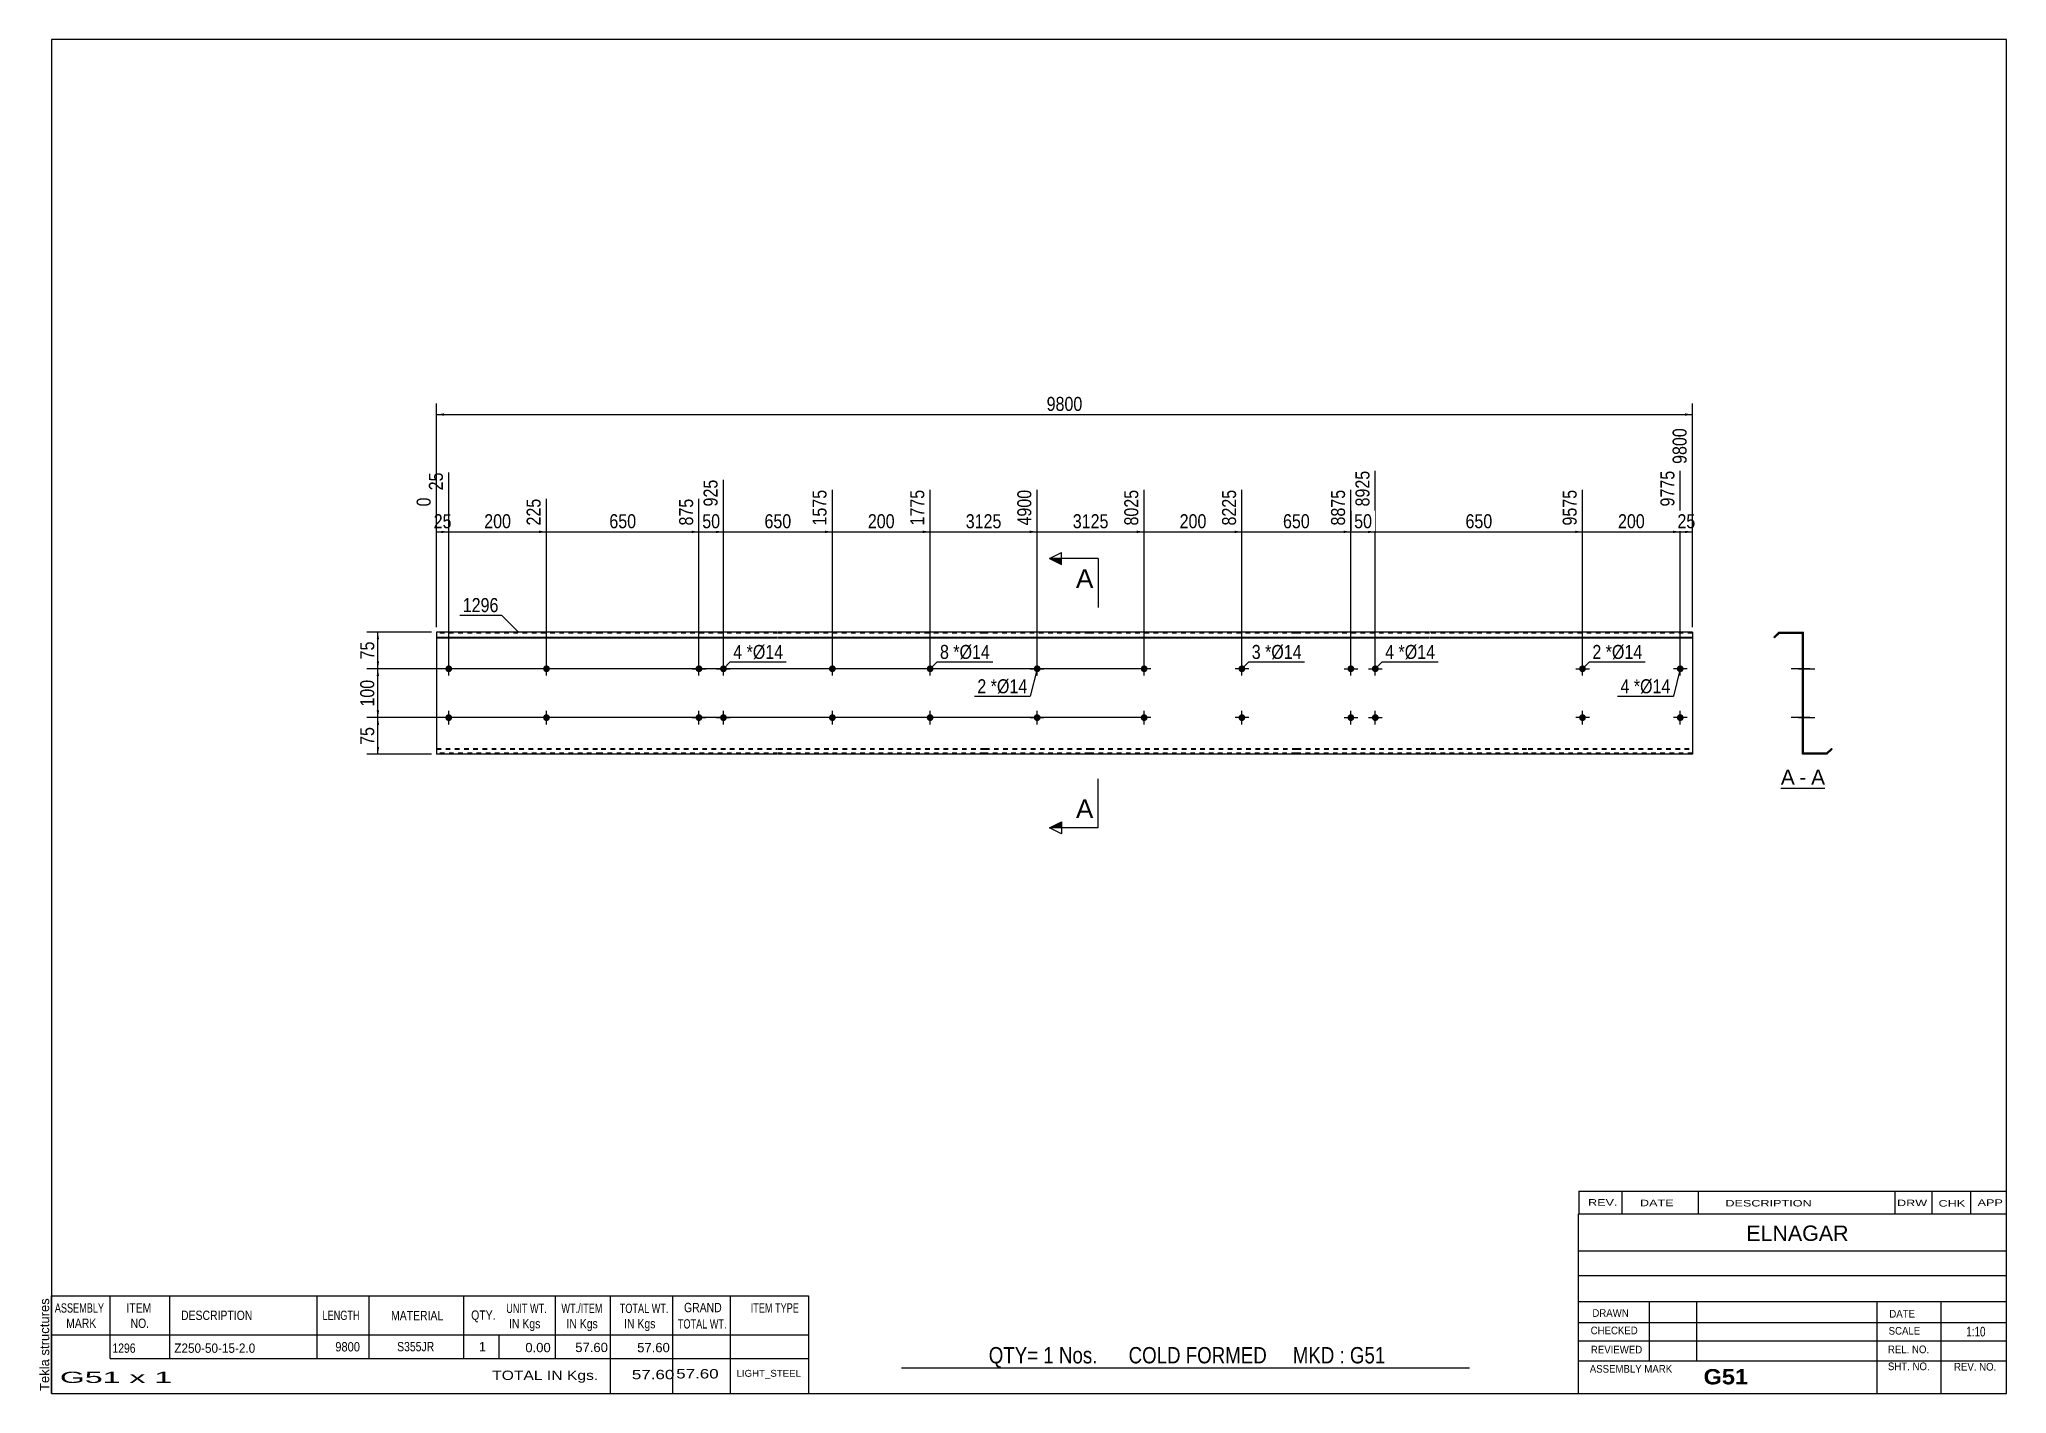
# Model space of a CAD drawing. Header units: millimetres. Extents: x -81 to 321, y -143 to 134.
import ezdxf

# ---------------------------------------------------------------- set-up
doc = ezdxf.new("R2010")
doc.units = ezdxf.units.MM
doc.linetypes.add('DXK_LINE_DOT1', pattern=[1.8814, 0.9407, -0.9407])
doc.styles.add('Arial', font='ARIAL.TTF', dxfattribs={"height": 0.2})
doc.styles.add('Arial Bold', font='ARIALBD.TTF', dxfattribs={"height": 0.2})
doc.styles.add('Arial Narrow', font='ARIALN.TTF', dxfattribs={"height": 0.2})

# ---------------------------------------------------------------- blocks, each defined once
blk = doc.blocks.new('Unknown-629088667-1846')
at = {"color": 5, "linetype": 'Continuous'}
for p, q in [((321.25, 133.75), (-78.75, 133.75)), ((-78.75, 133.75), (-78.75, -143.25)), ((321.25, -143.25), (321.25, 133.75)), ((-78.75, -143.25), (321.25, -143.25))]:
    blk.add_line(p, q, dxfattribs=at)
at = {"color": 174, "linetype": 'Continuous', "style": 'Arial'}
blk.add_text('Tekla structures', height=1.9102, rotation=90, dxfattribs=at).set_placement((-79.25, -142.75))
blk = doc.blocks.new('Unknown-629088667-12 - 1239')
at = {"color": 7, "linetype": 'Continuous'}
blk.add_line((275.05, -19.45), (284.08, -19.45), dxfattribs=at)
at = {"color": 0, "linetype": 'Continuous'}
blk.add_wipeout([(277.89, -18.7), (277.89, -15.5), (275.05, -15.5), (275.05, -18.7)], dxfattribs=at)
blk.add_wipeout([(280.28, -18.7), (280.28, -15.5), (278.85, -15.5), (278.85, -18.7)], dxfattribs=at)
at = {"color": 96, "linetype": 'Continuous', "style": 'Arial'}
blk.add_text('A', height=3.06, dxfattribs=at).set_placement((275.05, -18.7))
at = {"color": 0, "linetype": 'Continuous'}
blk.add_wipeout([(284.08, -18.7), (284.08, -15.5), (281.24, -15.5), (281.24, -18.7)], dxfattribs=at)
at = {"color": 96, "linetype": 'Continuous', "style": 'Arial'}
for s, p in [('A', (281.24, -18.7)), ('-', (278.85, -18.7))]:
    blk.add_text(s, height=3.06, dxfattribs=at).set_placement(p)
blk = doc.blocks.new('Bolt-629088667-1223 - 1203')
at = {"linetype": 'Continuous'}
for points in [[(1.8, 5, -1), (3.2, 5, -1)], [(100.29, 5, -1), (101.69, 5, -1)]]:
    blk.add_hatch(color=3, dxfattribs=at).paths.add_polyline_path(points)
at = {"color": 3, "linetype": 'Continuous'}
for p, q in [((3.9, 5), (1.1, 5)), ((2.5, 3.6), (2.5, 6.4)), ((102.39, 5), (99.59, 5)), ((100.99, 3.6), (100.99, 6.4))]:
    blk.add_line(p, q, dxfattribs=at)
blk = doc.blocks.new('Part-629088667-1218 - 1203')
at = {"color": 2, "linetype": 'Continuous'}
for p, q in [((0, 12.5), (0, -12.5)), ((33.6, 12.5), (0, 12.5)), ((69.79, 12.5), (33.7, 12.5)), ((112.09, 12.5), (69.89, 12.5)), ((133.59, 12.5), (112.19, 12.5)), ((175.88, 12.5), (133.69, 12.5)), ((203.18, 12.5), (175.98, 12.5)), ((223.28, 12.5), (203.28, 12.5)), ((256.97, 12.5), (223.38, 12.5)), ((256.97, 12.5), (256.97, -12.5)), ((0, 11.44), (33.6, 11.44)), ((0, 11.3), (33.6, 11.3)), ((33.7, 11.44), (69.79, 11.44)), ((33.7, 11.3), (69.79, 11.3)), ((69.89, 11.44), (112.09, 11.44)), ((69.89, 11.3), (112.09, 11.3)), ((112.19, 11.44), (133.59, 11.44)), ((112.19, 11.3), (133.59, 11.3)), ((133.69, 11.44), (175.88, 11.44)), ((133.69, 11.3), (175.88, 11.3)), ((175.98, 11.44), (203.18, 11.44)), ((175.98, 11.3), (203.18, 11.3)), ((203.28, 11.44), (223.28, 11.44)), ((203.28, 11.3), (223.28, 11.3)), ((223.38, 11.44), (256.97, 11.44)), ((223.38, 11.3), (256.97, 11.3)), ((33.6, -12.5), (0, -12.5)), ((69.79, -12.5), (33.7, -12.5)), ((112.09, -12.5), (69.89, -12.5)), ((133.59, -12.5), (112.19, -12.5)), ((175.88, -12.5), (133.69, -12.5)), ((203.18, -12.5), (175.98, -12.5)), ((223.28, -12.5), (203.28, -12.5)), ((256.97, -12.5), (223.38, -12.5))]:
    blk.add_line(p, q, dxfattribs=at)
at = {"color": 7, "linetype": 'DXK_LINE_DOT1'}
for p, q in [((33.6, 12.3), (0, 12.3)), ((69.79, 12.3), (33.7, 12.3)), ((112.09, 12.3), (69.89, 12.3)), ((133.59, 12.3), (112.19, 12.3)), ((175.88, 12.3), (133.69, 12.3)), ((203.18, 12.3), (175.98, 12.3)), ((223.28, 12.3), (203.28, 12.3)), ((256.97, 12.3), (223.38, 12.3)), ((0, -11.3), (33.6, -11.3)), ((0, -11.44), (33.6, -11.44)), ((33.7, -11.3), (69.79, -11.3)), ((33.7, -11.44), (69.79, -11.44)), ((69.89, -11.3), (112.09, -11.3)), ((69.89, -11.44), (112.09, -11.44)), ((112.19, -11.3), (133.59, -11.3)), ((112.19, -11.44), (133.59, -11.44)), ((133.69, -11.3), (175.88, -11.3)), ((133.69, -11.44), (175.88, -11.44)), ((175.98, -11.3), (203.18, -11.3)), ((175.98, -11.44), (203.18, -11.44)), ((203.28, -11.3), (223.28, -11.3)), ((203.28, -11.44), (223.28, -11.44)), ((223.38, -11.3), (256.97, -11.3)), ((223.38, -11.44), (256.97, -11.44)), ((33.6, -12.3), (0, -12.3)), ((69.79, -12.3), (33.7, -12.3)), ((112.09, -12.3), (69.89, -12.3)), ((133.59, -12.3), (112.19, -12.3)), ((175.88, -12.3), (133.69, -12.3)), ((203.18, -12.3), (175.98, -12.3)), ((223.28, -12.3), (203.28, -12.3)), ((256.97, -12.3), (223.38, -12.3))]:
    blk.add_line(p, q, dxfattribs=at)
blk = doc.blocks.new('Bolt-629088667-1219 - 1203')
at = {"linetype": 'Continuous'}
for points in [[(53, 5, -1), (54.4, 5, -1)], [(58, 5, -1), (59.4, 5, -1)], [(53, -5, -1), (54.4, -5, -1)], [(58, -5, -1), (59.4, -5, -1)]]:
    blk.add_hatch(color=3, dxfattribs=at).paths.add_polyline_path(points)
at = {"color": 3, "linetype": 'Continuous'}
for p, q in [((52.3, 5), (55.1, 5)), ((53.7, 3.6), (53.7, 6.4)), ((57.3, 5), (60.1, 5)), ((58.7, 3.6), (58.7, 6.4)), ((53.7, -6.4), (53.7, -3.6)), ((58.7, -6.4), (58.7, -3.6)), ((52.3, -5), (55.1, -5)), ((57.3, -5), (60.1, -5))]:
    blk.add_line(p, q, dxfattribs=at)
blk = doc.blocks.new('Bolt-629088667-1220 - 1203')
at = {"linetype": 'Continuous'}
for points in [[(21.8, 5, -1), (23.2, 5, -1)], [(80.29, 5, -1), (81.69, 5, -1)]]:
    blk.add_hatch(color=3, dxfattribs=at).paths.add_polyline_path(points)
at = {"color": 3, "linetype": 'Continuous'}
for p, q in [((23.9, 5), (21.1, 5)), ((22.5, 3.6), (22.5, 6.4)), ((82.39, 5), (79.59, 5)), ((80.99, 3.6), (80.99, 6.4))]:
    blk.add_line(p, q, dxfattribs=at)
blk = doc.blocks.new('Bolt-629088667-1221 - 1203')
at = {"linetype": 'Continuous'}
for points in [[(21.8, -5, -1), (23.2, -5, -1)], [(80.29, -5, -1), (81.69, -5, -1)]]:
    blk.add_hatch(color=3, dxfattribs=at).paths.add_polyline_path(points)
at = {"color": 3, "linetype": 'Continuous'}
for p, q in [((22.5, -6.4), (22.5, -3.6)), ((80.99, -6.4), (80.99, -3.6)), ((23.9, -5), (21.1, -5)), ((82.39, -5), (79.59, -5))]:
    blk.add_line(p, q, dxfattribs=at)
blk = doc.blocks.new('Bolt-629088667-1222 - 1203')
at = {"linetype": 'Continuous'}
for points in [[(1.8, -5, -1), (3.2, -5, -1)], [(100.29, -5, -1), (101.69, -5, -1)]]:
    blk.add_hatch(color=3, dxfattribs=at).paths.add_polyline_path(points)
at = {"color": 3, "linetype": 'Continuous'}
for p, q in [((2.5, -6.4), (2.5, -3.6)), ((100.99, -6.4), (100.99, -3.6)), ((3.9, -5), (1.1, -5)), ((102.39, -5), (99.59, -5))]:
    blk.add_line(p, q, dxfattribs=at)
blk = doc.blocks.new('Bolt-629088667-1224 - 1203')
at = {"linetype": 'Continuous'}
for points in [[(186.38, 5, -1), (187.78, 5, -1)], [(191.38, 5, -1), (192.78, 5, -1)], [(186.38, -5, -1), (187.78, -5, -1)], [(191.38, -5, -1), (192.78, -5, -1)]]:
    blk.add_hatch(color=3, dxfattribs=at).paths.add_polyline_path(points)
at = {"color": 3, "linetype": 'Continuous'}
for p, q in [((185.68, 5), (188.48, 5)), ((187.08, 3.6), (187.08, 6.4)), ((190.68, 5), (193.48, 5)), ((192.08, 3.6), (192.08, 6.4)), ((187.08, -6.4), (187.08, -3.6)), ((192.08, -6.4), (192.08, -3.6)), ((185.68, -5), (188.48, -5)), ((190.68, -5), (193.48, -5))]:
    blk.add_line(p, q, dxfattribs=at)
blk = doc.blocks.new('Bolt-629088667-1225 - 1203')
at = {"linetype": 'Continuous'}
blk.add_hatch(color=3, dxfattribs=at).paths.add_polyline_path([(233.77, 5, -1), (235.17, 5, -1)])
at = {"color": 3, "linetype": 'Continuous'}
for p, q in [((233.07, 5), (235.87, 5)), ((234.47, 3.6), (234.47, 6.4))]:
    blk.add_line(p, q, dxfattribs=at)
blk = doc.blocks.new('Bolt-629088667-1226 - 1203')
at = {"linetype": 'Continuous'}
blk.add_hatch(color=3, dxfattribs=at).paths.add_polyline_path([(233.77, -5, -1), (235.17, -5, -1)])
at = {"color": 3, "linetype": 'Continuous'}
for p, q in [((234.47, -6.4), (234.47, -3.6)), ((235.87, -5), (233.07, -5))]:
    blk.add_line(p, q, dxfattribs=at)
blk = doc.blocks.new('Bolt-629088667-1227 - 1203')
at = {"linetype": 'Continuous'}
blk.add_hatch(color=3, dxfattribs=at).paths.add_polyline_path([(164.08, 5, -1), (165.48, 5, -1)])
at = {"color": 3, "linetype": 'Continuous'}
for p, q in [((166.18, 5), (163.38, 5)), ((164.78, 3.6), (164.78, 6.4))]:
    blk.add_line(p, q, dxfattribs=at)
blk = doc.blocks.new('Bolt-629088667-1228 - 1203')
at = {"linetype": 'Continuous'}
for points in [[(144.08, -5, -1), (145.48, -5, -1)], [(253.77, -5, -1), (255.17, -5, -1)]]:
    blk.add_hatch(color=3, dxfattribs=at).paths.add_polyline_path(points)
at = {"color": 3, "linetype": 'Continuous'}
for p, q in [((144.78, -6.4), (144.78, -3.6)), ((254.47, -6.4), (254.47, -3.6)), ((146.18, -5), (143.38, -5)), ((255.87, -5), (253.07, -5))]:
    blk.add_line(p, q, dxfattribs=at)
blk = doc.blocks.new('Bolt-629088667-1229 - 1203')
at = {"linetype": 'Continuous'}
for points in [[(144.08, 5, -1), (145.48, 5, -1)], [(253.77, 5, -1), (255.17, 5, -1)]]:
    blk.add_hatch(color=3, dxfattribs=at).paths.add_polyline_path(points)
at = {"color": 3, "linetype": 'Continuous'}
for p, q in [((146.18, 5), (143.38, 5)), ((144.78, 3.6), (144.78, 6.4)), ((255.87, 5), (253.07, 5)), ((254.47, 3.6), (254.47, 6.4))]:
    blk.add_line(p, q, dxfattribs=at)
blk = doc.blocks.new('Bolt-629088667-1230 - 1203')
at = {"linetype": 'Continuous'}
for points in [[(122.19, 5, -1), (123.59, 5, -1)], [(122.19, -5, -1), (123.59, -5, -1)]]:
    blk.add_hatch(color=3, dxfattribs=at).paths.add_polyline_path(points)
at = {"color": 3, "linetype": 'Continuous'}
for p, q in [((121.49, 5), (124.29, 5)), ((122.89, 3.6), (122.89, 6.4)), ((122.89, -6.4), (122.89, -3.6)), ((121.49, -5), (124.29, -5))]:
    blk.add_line(p, q, dxfattribs=at)
blk = doc.blocks.new('Bolt-629088667-1231 - 1203')
at = {"linetype": 'Continuous'}
blk.add_hatch(color=3, dxfattribs=at).paths.add_polyline_path([(164.08, 5, -1), (165.48, 5, -1)])
at = {"color": 3, "linetype": 'Continuous'}
for p, q in [((166.18, 5), (163.38, 5)), ((164.78, 3.6), (164.78, 6.4))]:
    blk.add_line(p, q, dxfattribs=at)
blk = doc.blocks.new('Bolt-629088667-1232 - 1203')
at = {"linetype": 'Continuous'}
blk.add_hatch(color=3, dxfattribs=at).paths.add_polyline_path([(164.08, -5, -1), (165.48, -5, -1)])
at = {"color": 3, "linetype": 'Continuous'}
for p, q in [((164.78, -6.4), (164.78, -3.6)), ((166.18, -5), (163.38, -5))]:
    blk.add_line(p, q, dxfattribs=at)
blk = doc.blocks.new('Part-629088667-1241 - 1239')
at = {"color": 2, "linetype": 'Continuous'}
for p, q in [((274.67, 12.5), (273.6, 11.44)), ((273.75, 11.3), (274.75, 12.3)), ((274.67, 12.5), (279.67, 12.5)), ((274.75, 12.3), (279.47, 12.3)), ((279.47, -12.5), (279.47, 12.3)), ((279.67, -12.3), (279.67, 12.5)), ((273.6, 11.44), (273.75, 11.3)), ((284.38, -12.3), (285.38, -11.3)), ((284.47, -12.5), (285.53, -11.44)), ((285.53, -11.44), (285.38, -11.3)), ((284.47, -12.5), (279.47, -12.5)), ((284.38, -12.3), (279.67, -12.3))]:
    blk.add_line(p, q, dxfattribs=at)
blk = doc.blocks.new('Bolt-629088667-1242 - 1239')
at = {"linetype": 'Continuous'}
for points in [[(279.47, 5.7), (279.47, 4.3), (279.67, 4.3), (279.67, 5.7)], [(279.47, 5.7), (279.47, 4.3), (279.67, 4.3), (279.67, 5.7)], [(279.47, -4.3), (279.47, -5.7), (279.67, -5.7), (279.67, -4.3)], [(279.47, -4.3), (279.47, -5.7), (279.67, -5.7), (279.67, -4.3)]]:
    blk.add_hatch(color=3, dxfattribs=at).paths.add_polyline_path(points)
at = {"color": 3, "linetype": 'Continuous'}
for p, q in [((280.99, 5), (277.19, 5)), ((280.99, 5), (277.19, 5)), ((279.67, 5.7), (279.47, 5.7)), ((279.67, 5.7), (279.47, 5.7)), ((279.67, 4.3), (279.47, 4.3)), ((279.67, 4.3), (279.47, 4.3)), ((280.99, -5), (277.19, -5)), ((280.99, -5), (277.19, -5)), ((279.67, -4.3), (279.47, -4.3)), ((279.67, -4.3), (279.47, -4.3)), ((279.67, -5.7), (279.47, -5.7)), ((279.67, -5.7), (279.47, -5.7))]:
    blk.add_line(p, q, dxfattribs=at)
blk = doc.blocks.new('Bolt-629088667-1243 - 1239')
at = {"linetype": 'Continuous'}
blk.add_hatch(color=3, dxfattribs=at).paths.add_polyline_path([(279.47, 5.7), (279.47, 4.3), (279.67, 4.3), (279.67, 5.7)])
blk.add_hatch(color=3, dxfattribs=at).paths.add_polyline_path([(279.47, 5.7), (279.47, 4.3), (279.67, 4.3), (279.67, 5.7)])
at = {"color": 3, "linetype": 'Continuous'}
for p, q in [((278.64, 5), (281.94, 5)), ((278.64, 5), (281.94, 5)), ((279.47, 5.7), (279.67, 5.7)), ((279.47, 5.7), (279.67, 5.7)), ((279.47, 4.3), (279.67, 4.3)), ((279.47, 4.3), (279.67, 4.3))]:
    blk.add_line(p, q, dxfattribs=at)
blk = doc.blocks.new('Bolt-629088667-1244 - 1239')
at = {"linetype": 'Continuous'}
blk.add_hatch(color=3, dxfattribs=at).paths.add_polyline_path([(279.47, -4.3), (279.47, -5.7), (279.67, -5.7), (279.67, -4.3)])
blk.add_hatch(color=3, dxfattribs=at).paths.add_polyline_path([(279.47, -4.3), (279.47, -5.7), (279.67, -5.7), (279.67, -4.3)])
at = {"color": 3, "linetype": 'Continuous'}
for p, q in [((278.64, -5), (281.94, -5)), ((278.64, -5), (281.94, -5)), ((279.47, -4.3), (279.67, -4.3)), ((279.47, -4.3), (279.67, -4.3)), ((279.47, -5.7), (279.67, -5.7)), ((279.47, -5.7), (279.67, -5.7))]:
    blk.add_line(p, q, dxfattribs=at)
blk = doc.blocks.new('Bolt-629088667-1245 - 1239')
at = {"linetype": 'Continuous'}
blk.add_hatch(color=3, dxfattribs=at).paths.add_polyline_path([(279.47, -4.3), (279.47, -5.7), (279.67, -5.7), (279.67, -4.3)])
blk.add_hatch(color=3, dxfattribs=at).paths.add_polyline_path([(279.47, -4.3), (279.47, -5.7), (279.67, -5.7), (279.67, -4.3)])
at = {"color": 3, "linetype": 'Continuous'}
for p, q in [((278.64, -5), (281.94, -5)), ((278.64, -5), (281.94, -5)), ((279.47, -4.3), (279.67, -4.3)), ((279.47, -4.3), (279.67, -4.3)), ((279.47, -5.7), (279.67, -5.7)), ((279.47, -5.7), (279.67, -5.7))]:
    blk.add_line(p, q, dxfattribs=at)
blk = doc.blocks.new('Bolt-629088667-1246 - 1239')
at = {"linetype": 'Continuous'}
blk.add_hatch(color=3, dxfattribs=at).paths.add_polyline_path([(279.47, 5.7), (279.47, 4.3), (279.67, 4.3), (279.67, 5.7)])
blk.add_hatch(color=3, dxfattribs=at).paths.add_polyline_path([(279.47, 5.7), (279.47, 4.3), (279.67, 4.3), (279.67, 5.7)])
at = {"color": 3, "linetype": 'Continuous'}
for p, q in [((278.64, 5), (281.94, 5)), ((278.64, 5), (281.94, 5)), ((279.47, 5.7), (279.67, 5.7)), ((279.47, 5.7), (279.67, 5.7)), ((279.47, 4.3), (279.67, 4.3)), ((279.47, 4.3), (279.67, 4.3))]:
    blk.add_line(p, q, dxfattribs=at)
blk = doc.blocks.new('Bolt-629088667-1247 - 1239')
at = {"linetype": 'Continuous'}
for points in [[(279.47, 5.7), (279.47, 4.3), (279.67, 4.3), (279.67, 5.7)], [(279.47, 5.7), (279.47, 4.3), (279.67, 4.3), (279.67, 5.7)], [(279.47, -4.3), (279.47, -5.7), (279.67, -5.7), (279.67, -4.3)], [(279.47, -4.3), (279.47, -5.7), (279.67, -5.7), (279.67, -4.3)]]:
    blk.add_hatch(color=3, dxfattribs=at).paths.add_polyline_path(points)
at = {"color": 3, "linetype": 'Continuous'}
for p, q in [((280.97, 5), (277.17, 5)), ((280.97, 5), (277.17, 5)), ((279.67, 5.7), (279.47, 5.7)), ((279.67, 5.7), (279.47, 5.7)), ((279.67, 4.3), (279.47, 4.3)), ((279.67, 4.3), (279.47, 4.3)), ((280.97, -5), (277.17, -5)), ((280.97, -5), (277.17, -5)), ((279.67, -4.3), (279.47, -4.3)), ((279.67, -4.3), (279.47, -4.3)), ((279.67, -5.7), (279.47, -5.7)), ((279.67, -5.7), (279.47, -5.7))]:
    blk.add_line(p, q, dxfattribs=at)
blk = doc.blocks.new('Bolt-629088667-1248 - 1239')
at = {"linetype": 'Continuous'}
blk.add_hatch(color=3, dxfattribs=at).paths.add_polyline_path([(279.47, 5.7), (279.47, 4.3), (279.67, 4.3), (279.67, 5.7)])
at = {"color": 3, "linetype": 'Continuous'}
for p, q in [((280.62, 5), (277.32, 5)), ((279.67, 5.7), (279.47, 5.7)), ((279.67, 4.3), (279.47, 4.3))]:
    blk.add_line(p, q, dxfattribs=at)
blk = doc.blocks.new('Bolt-629088667-1249 - 1239')
at = {"linetype": 'Continuous'}
blk.add_hatch(color=3, dxfattribs=at).paths.add_polyline_path([(279.47, -4.3), (279.47, -5.7), (279.67, -5.7), (279.67, -4.3)])
at = {"color": 3, "linetype": 'Continuous'}
for p, q in [((278.67, -5), (281.97, -5)), ((279.47, -4.3), (279.67, -4.3)), ((279.47, -5.7), (279.67, -5.7))]:
    blk.add_line(p, q, dxfattribs=at)
blk = doc.blocks.new('Bolt-629088667-1250 - 1239')
at = {"linetype": 'Continuous'}
blk.add_hatch(color=3, dxfattribs=at).paths.add_polyline_path([(279.47, 5.7), (279.47, 4.3), (279.67, 4.3), (279.67, 5.7)])
at = {"color": 3, "linetype": 'Continuous'}
for p, q in [((278.67, 5), (281.97, 5)), ((279.47, 5.7), (279.67, 5.7)), ((279.47, 4.3), (279.67, 4.3))]:
    blk.add_line(p, q, dxfattribs=at)
blk = doc.blocks.new('Bolt-629088667-1251 - 1239')
at = {"linetype": 'Continuous'}
blk.add_hatch(color=3, dxfattribs=at).paths.add_polyline_path([(279.47, -4.3), (279.47, -5.7), (279.67, -5.7), (279.67, -4.3)])
blk.add_hatch(color=3, dxfattribs=at).paths.add_polyline_path([(279.47, -4.3), (279.47, -5.7), (279.67, -5.7), (279.67, -4.3)])
at = {"color": 3, "linetype": 'Continuous'}
for p, q in [((278.67, -5), (281.97, -5)), ((278.67, -5), (281.97, -5)), ((279.47, -4.3), (279.67, -4.3)), ((279.47, -4.3), (279.67, -4.3)), ((279.47, -5.7), (279.67, -5.7)), ((279.47, -5.7), (279.67, -5.7))]:
    blk.add_line(p, q, dxfattribs=at)
blk = doc.blocks.new('Bolt-629088667-1252 - 1239')
at = {"linetype": 'Continuous'}
blk.add_hatch(color=3, dxfattribs=at).paths.add_polyline_path([(279.47, 5.7), (279.47, 4.3), (279.67, 4.3), (279.67, 5.7)])
blk.add_hatch(color=3, dxfattribs=at).paths.add_polyline_path([(279.47, 5.7), (279.47, 4.3), (279.67, 4.3), (279.67, 5.7)])
at = {"color": 3, "linetype": 'Continuous'}
for p, q in [((278.67, 5), (281.97, 5)), ((278.67, 5), (281.97, 5)), ((279.47, 5.7), (279.67, 5.7)), ((279.47, 5.7), (279.67, 5.7)), ((279.47, 4.3), (279.67, 4.3)), ((279.47, 4.3), (279.67, 4.3))]:
    blk.add_line(p, q, dxfattribs=at)
blk = doc.blocks.new('Bolt-629088667-1253 - 1239')
at = {"linetype": 'Continuous'}
for points in [[(279.47, 5.7), (279.47, 4.3), (279.67, 4.3), (279.67, 5.7)], [(279.47, -4.3), (279.47, -5.7), (279.67, -5.7), (279.67, -4.3)]]:
    blk.add_hatch(color=3, dxfattribs=at).paths.add_polyline_path(points)
at = {"color": 3, "linetype": 'Continuous'}
for p, q in [((279.67, 5), (277.47, 5)), ((279.67, 5.7), (279.47, 5.7)), ((279.67, 4.3), (279.47, 4.3)), ((279.67, -5), (277.47, -5)), ((279.67, -4.3), (279.47, -4.3)), ((279.67, -5.7), (279.47, -5.7))]:
    blk.add_line(p, q, dxfattribs=at)
blk = doc.blocks.new('Bolt-629088667-1254 - 1239')
at = {"linetype": 'Continuous'}
blk.add_hatch(color=3, dxfattribs=at).paths.add_polyline_path([(279.47, 5.7), (279.47, 4.3), (279.67, 4.3), (279.67, 5.7)])
at = {"color": 3, "linetype": 'Continuous'}
for p, q in [((278.67, 5), (281.97, 5)), ((279.47, 5.7), (279.67, 5.7)), ((279.47, 4.3), (279.67, 4.3))]:
    blk.add_line(p, q, dxfattribs=at)
blk = doc.blocks.new('Bolt-629088667-1255 - 1239')
at = {"linetype": 'Continuous'}
blk.add_hatch(color=3, dxfattribs=at).paths.add_polyline_path([(279.47, -4.3), (279.47, -5.7), (279.67, -5.7), (279.67, -4.3)])
at = {"color": 3, "linetype": 'Continuous'}
for p, q in [((278.67, -5), (281.97, -5)), ((279.47, -4.3), (279.67, -4.3)), ((279.47, -5.7), (279.67, -5.7))]:
    blk.add_line(p, q, dxfattribs=at)
blk = doc.blocks.new('StraightDimension-629088667-1279 - 1203')
at = {"linetype": 'Continuous'}
blk.add_hatch(color=7, dxfattribs=at).paths.add_polyline_path([(143.28, 33.25), (144.78, 33), (143.28, 32.75)])
at = {"color": 7, "linetype": 'Continuous'}
for p, q in [((122.89, 6), (122.89, 41.61)), ((144.78, 6), (144.78, 41.61)), ((122.89, 33), (144.78, 33))]:
    blk.add_line(p, q, dxfattribs=at)
at = {"color": 0}
blk.add_wipeout([(138.09, 33.15), (138.09, 37.35), (129.58, 37.35), (129.58, 33.15)], dxfattribs=at)
at = {"color": 3, "style": 'Arial Narrow'}
blk.add_text('3125', height=2.863, dxfattribs=at).set_placement((130.18, 33.75))
at = {"color": 0, "linetype": 'Continuous'}
blk.add_wipeout([(144.18, 42.21), (139.98, 42.21), (139.98, 33.7), (144.18, 33.7)], dxfattribs=at)
at = {"color": 3, "linetype": 'Continuous', "style": 'Arial Narrow'}
blk.add_text('8025', height=2.863, rotation=90.0002, dxfattribs=at).set_placement((143.58, 34.3))
blk = doc.blocks.new('StraightDimension-629088667-1348 - 1203')
at = {"linetype": 'Continuous'}
for points in [[(-12.25, -6.5), (-12, -5), (-11.75, -6.5)], [(-11.75, -11), (-12, -12.5), (-12.25, -11)]]:
    blk.add_hatch(color=7, dxfattribs=at).paths.add_polyline_path(points)
at = {"color": 7, "linetype": 'Continuous'}
for p, q in [((143.78, -5), (-14.25, -5)), ((-12, -12.5), (-12, -5)), ((-1, -12.5), (-14.25, -12.5))]:
    blk.add_line(p, q, dxfattribs=at)
at = {"color": 0}
blk.add_wipeout([(-12.15, -6.32), (-16.35, -6.32), (-16.35, -11.18), (-12.15, -11.18)], dxfattribs=at)
at = {"color": 3, "style": 'Arial Narrow'}
blk.add_text('75', height=2.863, rotation=90.0002, dxfattribs=at).set_placement((-12.75, -10.58))
blk = doc.blocks.new('StraightDimension-629088667-1284 - 1203')
at = {"linetype": 'Continuous'}
blk.add_hatch(color=7, dxfattribs=at).paths.add_polyline_path([(52.2, 33.25), (53.7, 33), (52.2, 32.75)])
at = {"color": 7, "linetype": 'Continuous'}
for p, q in [((22.5, 6), (22.5, 39.78)), ((53.7, 6), (53.7, 39.78)), ((22.5, 33), (53.7, 33))]:
    blk.add_line(p, q, dxfattribs=at)
at = {"color": 0, "linetype": 'Continuous'}
blk.add_wipeout([(53.1, 40.38), (48.9, 40.38), (48.9, 33.7), (53.1, 33.7)], dxfattribs=at)
at = {"color": 0}
blk.add_wipeout([(41.44, 33.15), (41.44, 37.35), (34.76, 37.35), (34.76, 33.15)], dxfattribs=at)
at = {"color": 3, "style": 'Arial Narrow'}
blk.add_text('650', height=2.863, dxfattribs=at).set_placement((35.36, 33.75))
at = {"color": 3, "linetype": 'Continuous', "style": 'Arial Narrow'}
blk.add_text('875', height=2.863, rotation=90.0002, dxfattribs=at).set_placement((52.5, 34.3))
blk = doc.blocks.new('StraightDimension-629088667-1347 - 1203')
at = {"linetype": 'Continuous'}
for points in [[(-12.25, 3.5), (-12, 5), (-11.75, 3.5)], [(-11.75, -3.5), (-12, -5), (-12.25, -3.5)]]:
    blk.add_hatch(color=7, dxfattribs=at).paths.add_polyline_path(points)
at = {"color": 7, "linetype": 'Continuous'}
for p, q in [((143.78, 5), (-14.25, 5)), ((-12, -5), (-12, 5)), ((143.78, -5), (-14.25, -5))]:
    blk.add_line(p, q, dxfattribs=at)
at = {"color": 0}
blk.add_wipeout([(-12.15, 3.34), (-16.35, 3.34), (-16.35, -3.34), (-12.15, -3.34)], dxfattribs=at)
at = {"color": 3, "style": 'Arial Narrow'}
blk.add_text('100', height=2.863, rotation=90.0002, dxfattribs=at).set_placement((-12.75, -2.74))
blk = doc.blocks.new('StraightDimension-629088667-1283 - 1203')
at = {"linetype": 'Continuous'}
blk.add_hatch(color=7, dxfattribs=at).paths.add_polyline_path([(57.2, 33.25), (58.7, 33), (57.2, 32.75)])
at = {"color": 7, "linetype": 'Continuous'}
for p, q in [((58.7, 6), (58.7, 43.68)), ((53.7, 6), (53.7, 39.78)), ((53.7, 33), (58.7, 33))]:
    blk.add_line(p, q, dxfattribs=at)
at = {"color": 0}
blk.add_wipeout([(58.63, 33.15), (58.63, 37.35), (53.77, 37.35), (53.77, 33.15)], dxfattribs=at)
at = {"color": 0, "linetype": 'Continuous'}
blk.add_wipeout([(58.1, 44.28), (53.9, 44.28), (53.9, 37.6), (58.1, 37.6)], dxfattribs=at)
at = {"color": 3, "linetype": 'Continuous', "style": 'Arial Narrow'}
blk.add_text('925', height=2.863, rotation=90.0002, dxfattribs=at).set_placement((57.5, 38.2))
at = {"color": 3, "style": 'Arial Narrow'}
blk.add_text('50', height=2.863, dxfattribs=at).set_placement((54.37, 33.75))
blk = doc.blocks.new('StraightDimension-629088667-1346 - 1203')
at = {"linetype": 'Continuous'}
for points in [[(-12.25, 11), (-12, 12.5), (-11.75, 11)], [(-11.75, 6.5), (-12, 5), (-12.25, 6.5)]]:
    blk.add_hatch(color=7, dxfattribs=at).paths.add_polyline_path(points)
at = {"color": 7, "linetype": 'Continuous'}
for p, q in [((-1, 12.5), (-14.25, 12.5)), ((-12, 5), (-12, 12.5)), ((143.78, 5), (-14.25, 5))]:
    blk.add_line(p, q, dxfattribs=at)
at = {"color": 0}
blk.add_wipeout([(-12.15, 11.18), (-16.35, 11.18), (-16.35, 6.32), (-12.15, 6.32)], dxfattribs=at)
at = {"color": 3, "style": 'Arial Narrow'}
blk.add_text('75', height=2.863, rotation=90.0002, dxfattribs=at).set_placement((-12.75, 6.92))
blk = doc.blocks.new('StraightDimension-629088667-1282 - 1203')
at = {"linetype": 'Continuous'}
blk.add_hatch(color=7, dxfattribs=at).paths.add_polyline_path([(79.49, 33.25), (80.99, 33), (79.49, 32.75)])
at = {"color": 7, "linetype": 'Continuous'}
for p, q in [((58.7, 6), (58.7, 43.68)), ((80.99, 6), (80.99, 41.61)), ((58.7, 33), (80.99, 33))]:
    blk.add_line(p, q, dxfattribs=at)
at = {"color": 0, "linetype": 'Continuous'}
blk.add_wipeout([(80.39, 42.21), (76.19, 42.21), (76.19, 33.7), (80.39, 33.7)], dxfattribs=at)
at = {"color": 0}
blk.add_wipeout([(73.19, 33.15), (73.19, 37.35), (66.5, 37.35), (66.5, 33.15)], dxfattribs=at)
at = {"color": 3, "linetype": 'Continuous', "style": 'Arial Narrow'}
blk.add_text('1575', height=2.863, rotation=90.0002, dxfattribs=at).set_placement((79.79, 34.3))
at = {"color": 3, "style": 'Arial Narrow'}
blk.add_text('650', height=2.863, dxfattribs=at).set_placement((67.1, 33.75))
blk = doc.blocks.new('StraightDimension-629088667-1286 - 1203')
at = {"linetype": 'Continuous'}
blk.add_hatch(color=7, dxfattribs=at).paths.add_polyline_path([(1, 33.25), (2.5, 33), (1, 32.75)])
at = {"color": 7, "linetype": 'Continuous'}
for p, q in [((2.5, 6), (2.5, 45.16)), ((0, 13.5), (0, 40.03)), ((0, 33), (2.5, 33))]:
    blk.add_line(p, q, dxfattribs=at)
at = {"color": 0, "linetype": 'Continuous'}
blk.add_wipeout([(1.9, 45.76), (-2.3, 45.76), (-2.3, 40.9), (1.9, 40.9)], dxfattribs=at)
at = {"color": 0}
blk.add_wipeout([(3.68, 33.15), (3.68, 37.35), (-1.18, 37.35), (-1.18, 33.15)], dxfattribs=at)
at = {"color": 0, "linetype": 'Continuous'}
blk.add_wipeout([(-0.6, 40.63), (-4.8, 40.63), (-4.8, 37.6), (-0.6, 37.6)], dxfattribs=at)
at = {"color": 3, "linetype": 'Continuous', "style": 'Arial Narrow'}
for s, height, p in [('25', 2.863, (1.3, 41.5)), ('0', 2.86, (-1.2, 38.2))]:
    blk.add_text(s, height=height, rotation=90.0002, dxfattribs=at).set_placement(p)
at = {"color": 3, "style": 'Arial Narrow'}
blk.add_text('25', height=2.863, dxfattribs=at).set_placement((-0.58, 33.75))
blk = doc.blocks.new('StraightDimension-629088667-1280 - 1203')
at = {"linetype": 'Continuous'}
blk.add_hatch(color=7, dxfattribs=at).paths.add_polyline_path([(121.39, 33.25), (122.89, 33), (121.39, 32.75)])
at = {"color": 7, "linetype": 'Continuous'}
for p, q in [((100.99, 6), (100.99, 41.61)), ((122.89, 6), (122.89, 41.61)), ((100.99, 33), (122.89, 33))]:
    blk.add_line(p, q, dxfattribs=at)
at = {"color": 0}
blk.add_wipeout([(116.2, 33.15), (116.2, 37.35), (107.68, 37.35), (107.68, 33.15)], dxfattribs=at)
at = {"color": 3, "style": 'Arial Narrow'}
blk.add_text('3125', height=2.863, dxfattribs=at).set_placement((108.28, 33.75))
at = {"color": 0, "linetype": 'Continuous'}
blk.add_wipeout([(122.29, 42.21), (118.09, 42.21), (118.09, 33.7), (122.29, 33.7)], dxfattribs=at)
at = {"color": 3, "linetype": 'Continuous', "style": 'Arial Narrow'}
blk.add_text('4900', height=2.863, rotation=90.0002, dxfattribs=at).set_placement((121.69, 34.3))
blk = doc.blocks.new('StraightDimension-629088667-1281 - 1203')
at = {"linetype": 'Continuous'}
blk.add_hatch(color=7, dxfattribs=at).paths.add_polyline_path([(99.49, 33.25), (100.99, 33), (99.49, 32.75)])
at = {"color": 7, "linetype": 'Continuous'}
for p, q in [((80.99, 6), (80.99, 41.61)), ((100.99, 6), (100.99, 41.61)), ((80.99, 33), (100.99, 33))]:
    blk.add_line(p, q, dxfattribs=at)
at = {"color": 0}
blk.add_wipeout([(94.33, 33.15), (94.33, 37.35), (87.65, 37.35), (87.65, 33.15)], dxfattribs=at)
at = {"color": 3, "style": 'Arial Narrow'}
blk.add_text('200', height=2.863, dxfattribs=at).set_placement((88.25, 33.75))
at = {"color": 0, "linetype": 'Continuous'}
blk.add_wipeout([(100.39, 42.21), (96.19, 42.21), (96.19, 33.7), (100.39, 33.7)], dxfattribs=at)
at = {"color": 3, "linetype": 'Continuous', "style": 'Arial Narrow'}
blk.add_text('1775', height=2.863, rotation=90.0002, dxfattribs=at).set_placement((99.79, 34.3))
blk = doc.blocks.new('StraightDimension-629088667-1274 - 1203')
at = {"linetype": 'Continuous'}
blk.add_hatch(color=7, dxfattribs=at).paths.add_polyline_path([(252.97, 33.25), (254.47, 33), (252.97, 32.75)])
at = {"color": 7, "linetype": 'Continuous'}
for p, q in [((254.47, 6), (254.47, 45.51)), ((234.47, 6), (234.47, 41.61)), ((234.47, 33), (254.47, 33))]:
    blk.add_line(p, q, dxfattribs=at)
at = {"color": 0}
blk.add_wipeout([(247.81, 33.15), (247.81, 37.35), (241.13, 37.35), (241.13, 33.15)], dxfattribs=at)
at = {"color": 3, "style": 'Arial Narrow'}
blk.add_text('200', height=2.863, dxfattribs=at).set_placement((241.73, 33.75))
at = {"color": 0, "linetype": 'Continuous'}
blk.add_wipeout([(253.87, 46.11), (249.67, 46.11), (249.67, 37.6), (253.87, 37.6)], dxfattribs=at)
at = {"color": 3, "linetype": 'Continuous', "style": 'Arial Narrow'}
blk.add_text('9775', height=2.863, rotation=90.0002, dxfattribs=at).set_placement((253.27, 38.2))
blk = doc.blocks.new('StraightDimension-629088667-1273 - 1203')
at = {"linetype": 'Continuous'}
blk.add_hatch(color=7, dxfattribs=at).paths.add_polyline_path([(255.47, 33.25), (256.97, 33), (255.47, 32.75)])
at = {"color": 7, "linetype": 'Continuous'}
for p, q in [((256.97, 13.5), (256.97, 54.21)), ((254.47, 6), (254.47, 45.51)), ((254.47, 33), (256.97, 33))]:
    blk.add_line(p, q, dxfattribs=at)
at = {"color": 0, "linetype": 'Continuous'}
blk.add_wipeout([(256.37, 54.81), (252.17, 54.81), (252.17, 46.3), (256.37, 46.3)], dxfattribs=at)
at = {"color": 0}
blk.add_wipeout([(258.15, 33.15), (258.15, 37.35), (253.29, 37.35), (253.29, 33.15)], dxfattribs=at)
at = {"color": 3, "linetype": 'Continuous', "style": 'Arial Narrow'}
blk.add_text('9800', height=2.863, rotation=90.0002, dxfattribs=at).set_placement((255.77, 46.9))
at = {"color": 3, "style": 'Arial Narrow'}
blk.add_text('25', height=2.863, dxfattribs=at).set_placement((253.89, 33.75))
blk = doc.blocks.new('StraightDimension-629088667-1275 - 1203')
at = {"linetype": 'Continuous'}
blk.add_hatch(color=7, dxfattribs=at).paths.add_polyline_path([(232.97, 33.25), (234.47, 33), (232.97, 32.75)])
at = {"color": 7, "linetype": 'Continuous'}
for p, q in [((192.08, 6), (192.08, 45.51)), ((234.47, 6), (234.47, 41.61)), ((192.08, 33), (234.47, 33))]:
    blk.add_line(p, q, dxfattribs=at)
at = {"color": 0, "linetype": 'Continuous'}
blk.add_wipeout([(233.87, 42.21), (229.67, 42.21), (229.67, 33.7), (233.87, 33.7)], dxfattribs=at)
at = {"color": 0}
blk.add_wipeout([(216.62, 33.15), (216.62, 37.35), (209.93, 37.35), (209.93, 33.15)], dxfattribs=at)
at = {"color": 3, "linetype": 'Continuous', "style": 'Arial Narrow'}
blk.add_text('9575', height=2.863, rotation=90.0002, dxfattribs=at).set_placement((233.27, 34.3))
at = {"color": 3, "style": 'Arial Narrow'}
blk.add_text('650', height=2.863, dxfattribs=at).set_placement((210.53, 33.75))
blk = doc.blocks.new('StraightDimension-629088667-1276 - 1203')
at = {"linetype": 'Continuous'}
blk.add_hatch(color=7, dxfattribs=at).paths.add_polyline_path([(190.58, 33.25), (192.08, 33), (190.58, 32.75)])
at = {"color": 7, "linetype": 'Continuous'}
for p, q in [((192.08, 6), (192.08, 45.51)), ((187.08, 6), (187.08, 41.61)), ((187.08, 33), (192.08, 33))]:
    blk.add_line(p, q, dxfattribs=at)
at = {"color": 0}
blk.add_wipeout([(192.01, 33.15), (192.01, 37.35), (187.15, 37.35), (187.15, 33.15)], dxfattribs=at)
at = {"color": 0, "linetype": 'Continuous'}
blk.add_wipeout([(191.48, 46.11), (187.28, 46.11), (187.28, 37.6), (191.48, 37.6)], dxfattribs=at)
at = {"color": 3, "linetype": 'Continuous', "style": 'Arial Narrow'}
blk.add_text('8925', height=2.863, rotation=90.0002, dxfattribs=at).set_placement((190.88, 38.2))
at = {"color": 3, "style": 'Arial Narrow'}
blk.add_text('50', height=2.863, dxfattribs=at).set_placement((187.75, 33.75))
blk = doc.blocks.new('StraightDimension-629088667-1277 - 1203')
at = {"linetype": 'Continuous'}
blk.add_hatch(color=7, dxfattribs=at).paths.add_polyline_path([(185.58, 33.25), (187.08, 33), (185.58, 32.75)])
at = {"color": 7, "linetype": 'Continuous'}
for p, q in [((164.78, 6), (164.78, 41.61)), ((187.08, 6), (187.08, 41.61)), ((164.78, 33), (187.08, 33))]:
    blk.add_line(p, q, dxfattribs=at)
at = {"color": 0, "linetype": 'Continuous'}
blk.add_wipeout([(186.48, 42.21), (182.28, 42.21), (182.28, 33.7), (186.48, 33.7)], dxfattribs=at)
at = {"color": 0}
blk.add_wipeout([(179.27, 33.15), (179.27, 37.35), (172.59, 37.35), (172.59, 33.15)], dxfattribs=at)
at = {"color": 3, "linetype": 'Continuous', "style": 'Arial Narrow'}
blk.add_text('8875', height=2.863, rotation=90.0002, dxfattribs=at).set_placement((185.88, 34.3))
at = {"color": 3, "style": 'Arial Narrow'}
blk.add_text('650', height=2.863, dxfattribs=at).set_placement((173.19, 33.75))
blk = doc.blocks.new('StraightDimension-629088667-1285 - 1203')
at = {"linetype": 'Continuous'}
blk.add_hatch(color=7, dxfattribs=at).paths.add_polyline_path([(21, 33.25), (22.5, 33), (21, 32.75)])
at = {"color": 7, "linetype": 'Continuous'}
for p, q in [((2.5, 6), (2.5, 45.16)), ((22.5, 6), (22.5, 39.78)), ((2.5, 33), (22.5, 33))]:
    blk.add_line(p, q, dxfattribs=at)
at = {"color": 0}
blk.add_wipeout([(15.84, 33.15), (15.84, 37.35), (9.16, 37.35), (9.16, 33.15)], dxfattribs=at)
at = {"color": 3, "style": 'Arial Narrow'}
blk.add_text('200', height=2.863, dxfattribs=at).set_placement((9.76, 33.75))
at = {"color": 0, "linetype": 'Continuous'}
blk.add_wipeout([(21.9, 40.38), (17.7, 40.38), (17.7, 33.7), (21.9, 33.7)], dxfattribs=at)
at = {"color": 3, "linetype": 'Continuous', "style": 'Arial Narrow'}
blk.add_text('225', height=2.863, rotation=90.0002, dxfattribs=at).set_placement((21.3, 34.3))
blk = doc.blocks.new('StraightDimension-629088667-1278 - 1203')
at = {"linetype": 'Continuous'}
blk.add_hatch(color=7, dxfattribs=at).paths.add_polyline_path([(163.28, 33.25), (164.78, 33), (163.28, 32.75)])
at = {"color": 7, "linetype": 'Continuous'}
for p, q in [((144.78, 6), (144.78, 41.61)), ((164.78, 6), (164.78, 41.61)), ((144.78, 33), (164.78, 33))]:
    blk.add_line(p, q, dxfattribs=at)
at = {"color": 0}
blk.add_wipeout([(158.13, 33.15), (158.13, 37.35), (151.44, 37.35), (151.44, 33.15)], dxfattribs=at)
at = {"color": 3, "style": 'Arial Narrow'}
blk.add_text('200', height=2.863, dxfattribs=at).set_placement((152.04, 33.75))
at = {"color": 0, "linetype": 'Continuous'}
blk.add_wipeout([(164.18, 42.21), (159.98, 42.21), (159.98, 33.7), (164.18, 33.7)], dxfattribs=at)
at = {"color": 3, "linetype": 'Continuous', "style": 'Arial Narrow'}
blk.add_text('8225', height=2.863, rotation=90.0002, dxfattribs=at).set_placement((163.58, 34.3))
blk = doc.blocks.new('StraightDimension-629088667-1370 - 1203')
at = {"linetype": 'Continuous'}
for points in [[(1.5, 56.75), (0, 57), (1.5, 57.25)], [(255.47, 57.25), (256.97, 57), (255.47, 56.75)]]:
    blk.add_hatch(color=7, dxfattribs=at).paths.add_polyline_path(points)
at = {"color": 7, "linetype": 'Continuous'}
for p, q in [((0, 13.5), (0, 59.25)), ((0, 57), (256.97, 57)), ((256.97, 13.5), (256.97, 59.25))]:
    blk.add_line(p, q, dxfattribs=at)
at = {"color": 0}
blk.add_wipeout([(132.74, 57.15), (132.74, 61.35), (124.23, 61.35), (124.23, 57.15)], dxfattribs=at)
at = {"color": 3, "style": 'Arial Narrow'}
blk.add_text('9800', height=2.863, dxfattribs=at).set_placement((124.83, 57.75))
blk = doc.blocks.new('CBS_BOM-629088667-1905')
at = {"color": 7, "linetype": 'Continuous'}
for p, q in [((-78.78, -131.28), (-78.78, -123.28)), ((-78.78, -123.28), (76.14, -123.28)), ((-66.78, -131.28), (-66.78, -123.28)), ((-54.59, -131.28), (-54.59, -123.28)), ((-24.43, -131.28), (-24.43, -123.28)), ((-13.75, -131.28), (-13.75, -123.28)), ((5.57, -131.28), (5.57, -123.28)), ((24.37, -131.28), (24.37, -123.28)), ((35.58, -131.28), (35.58, -123.28)), ((48.37, -131.28), (48.37, -123.28)), ((60.12, -131.28), (60.12, -123.28)), ((76.14, -123.29), (76.14, -131.27)), ((-78.78, -131.28), (76.14, -131.28)), ((-78.78, -136.08), (-78.78, -131.28)), ((-66.78, -136.08), (-66.78, -131.28)), ((-54.59, -136.08), (-54.59, -131.28)), ((-24.43, -136.08), (-24.43, -131.28)), ((-13.75, -136.08), (-13.75, -131.28)), ((5.57, -136.08), (5.57, -131.28)), ((12.83, -136.08), (12.83, -131.28)), ((24.37, -136.08), (24.37, -131.28)), ((35.58, -136.08), (35.58, -131.28)), ((48.37, -136.08), (48.37, -131.28)), ((60.14, -136.08), (60.14, -131.28)), ((76.14, -131.28), (76.14, -136.08)), ((-78.78, -143.28), (-78.78, -136.1)), ((-66.78, -136.08), (76.14, -136.08)), ((35.58, -143.28), (35.58, -136.1)), ((48.37, -143.28), (48.37, -136.1)), ((60.18, -143.28), (60.18, -136.1)), ((76.14, -136.08), (76.14, -143.28)), ((-78.78, -143.28), (76.14, -143.28))]:
    blk.add_line(p, q, dxfattribs=at)
at = {"color": 3, "linetype": 'Continuous', "style": 'Arial'}
for s, height, width, p in [('ASSEMBLY', 1.91, 0.7, (-78.1, -126.71)), ('WT./ITEM', 1.91, 0.7, (25.55, -126.78)), ('GRAND', 1.91, 0.8, (50.64, -126.62)), ('MARK', 1.91, 0.8, (-75.78, -129.84)), ('ITEM', 1.91, 0.8, (-63.45, -126.71)), ('NO.', 1.91, 0.8, (-62.6, -129.84)), ('DESCRIPTION', 1.9102, 0.8, (-52.27, -128.21)), ('LENGTH', 1.91, 0.7, (-23.32, -128.21)), ('MATERIAL', 1.91, 0.8, (-9.3, -128.26)), ('QTY.', 1.91, 0.8, (7.09, -128.18)), ('UNIT WT.', 1.91, 0.7, (14.26, -126.78)), ('IN Kgs', 1.91, 0.8, (14.84, -129.92)), ('IN Kgs', 1.91, 0.8, (26.59, -129.92)), ('TOTAL WT.', 1.91, 0.7, (37.49, -126.78)), ('IN Kgs', 1.91, 0.8, (38.38, -129.92)), ('TOTAL WT.', 1.91, 0.7, (49.38, -129.96)), ('ITEM TYPE', 1.91, 0.7, (64.28, -126.7))]:
    blk.add_text(s, height=height, dxfattribs=dict(at, width=width)).set_placement(p)
at = {"color": 7, "linetype": 'Continuous', "style": 'Arial'}
for s, height, width, p in [('9800', 1.91, 0.85, (-20.71, -134.65)), ('S355JR', 1.91, 0.8, (-8.06, -134.62)), ('1296', 1.91, 0.8, (-66.32, -134.93)), ('Z250-50-15-2.0', 1.9102, 0.9, (-53.65, -134.93))]:
    blk.add_text(s, height=height, dxfattribs=dict(at, width=width)).set_placement(p)
for s, p in [('1', (8.66, -134.62)), ('0.00', (18.17, -134.81)), ('57.60', (28.39, -134.78)), ('57.60', (41.06, -134.81))]:
    blk.add_text(s, height=1.91, dxfattribs=at).set_placement(p)
at = {"color": 6, "linetype": 'Continuous', "style": 'Arial'}
for s, height, width, p in [('G51 x 1', 2.292, 2.05, (-77.06, -141.09)), ('TOTAL IN Kgs.', 1.9102, 1.2, (11.38, -140.48)), ('57.60', 1.91, 1.3, (39.97, -140.33)), ('57.60', 1.91, 1.3, (49.04, -140.17))]:
    blk.add_text(s, height=height, dxfattribs=dict(at, width=width)).set_placement(p)
blk.add_text('LIGHT_STEEL', height=1.4135, dxfattribs=at).set_placement((61.39, -139.83))
blk = doc.blocks.new('CBS_CALLOFF-629088667-1906')
at = {"color": 7, "linetype": 'Continuous'}
blk.add_line((95.13, -137.98), (211.36, -138), dxfattribs=at)
at = {"color": 3, "linetype": 'Continuous', "style": 'Arial Narrow'}
blk.add_text('QTY= 1 Nos.      COLD FORMED     MKD : G51', height=3.3405, dxfattribs=at).set_placement((112.99, -137.09))
blk = doc.blocks.new('CBS_NAME_BLOG-629088667-1907')
at = {"color": 7, "linetype": 'Continuous'}
for p, q in [((233.66, -106.5), (321.18, -106.5)), ((233.66, -143.21), (233.66, -106.5)), ((233.66, -114.04), (321.18, -114.04)), ((233.73, -119.09), (321.25, -119.09)), ((233.66, -124.46), (321.18, -124.46)), ((248.18, -136.57), (248.18, -124.47)), ((257.87, -136.54), (257.87, -124.47)), ((294.78, -143.21), (294.78, -124.48)), ((307.83, -143.21), (307.83, -124.47)), ((233.67, -128.76), (321.25, -128.74)), ((233.66, -132.51), (321.18, -132.51)), ((233.66, -136.55), (321.18, -136.55)), ((233.66, -143.25), (321.25, -143.25))]:
    blk.add_line(p, q, dxfattribs=at)
at = {"color": 3, "linetype": 'Continuous', "style": 'Arial'}
blk.add_text('ELNAGAR', height=3.133, dxfattribs=at).set_placement((267.98, -112.03))
at = {"color": 3, "linetype": 'Continuous'}
for s, height, style, width, p in [('DRAWN', 1.566, 'Arial', 0.9, (236.49, -127.57)), ('DATE', 1.566, 'Arial', 0.9, (297.25, -127.73)), ('CHECKED', 1.566, 'Arial', 0.9, (236.14, -131.14)), ('SCALE', 1.566, 'Arial', 0.9, (297.1, -131.21)), ('1:10', 1.957, 'Arial Narrow', 0.9, (312.99, -131.57)), ('REVIEWED', 1.566, 'Arial', 0.9, (236.18, -135.06)), ('REL. NO.', 1.566, 'Arial', 0.9, (296.96, -135.01)), ('ASSEMBLY MARK', 1.5663, 'Arial', 0.9, (235.96, -138.99)), ('G51', 3.131, 'Arial Bold', 1.1, (259.24, -141.39)), ('SHT. NO.', 1.566, 'Arial', 0.9, (296.96, -138.48)), ('REV. NO.', 1.566, 'Arial', 0.9, (310.48, -138.57))]:
    blk.add_text(s, height=height, dxfattribs=dict(at, style=style, width=width)).set_placement(p)
blk = doc.blocks.new('CBS_REVISION-629088667-1908')
at = {"color": 7, "linetype": 'Continuous'}
for p, q in [((233.74, -101.87), (321.24, -101.87)), ((233.74, -101.87), (233.74, -106.5)), ((242.54, -101.87), (242.54, -106.5)), ((258.13, -101.87), (258.13, -106.44)), ((298.39, -101.87), (298.39, -106.5)), ((305.93, -101.87), (305.93, -106.5)), ((313.88, -101.87), (313.88, -106.5)), ((233.74, -106.5), (321.24, -106.5))]:
    blk.add_line(p, q, dxfattribs=at)
at = {"color": 7, "style": 'Arial Narrow', "width": 1.7}
for s, height, p in [('REV.', 1.326, (235.6, -104.82)), ('DATE', 1.326, (246.23, -104.94)), ('DESCRIPTION', 1.3257, (263.71, -104.99)), ('DRW', 1.326, (298.82, -104.93)), ('CHK', 1.326, (307.31, -105.02)), ('APP', 1.326, (315.31, -104.87))]:
    blk.add_text(s, height=height, dxfattribs=at).set_placement(p)
blk = doc.blocks.new('Mark-629088667-1410 - 1203')
at = {"color": 0}
blk.add_wipeout([(112.48, -0.01), (112.48, 2.99), (110.65, 2.99), (110.65, -0.01)], dxfattribs=at)
blk.add_wipeout([(112.48, -0.01), (112.48, 2.99), (110.65, 2.99), (110.65, -0.01)], dxfattribs=at)
blk.add_wipeout([(114.66, -0.01), (114.66, 2.99), (113.38, 2.99), (113.38, -0.01)], dxfattribs=at)
blk.add_wipeout([(114.66, -0.01), (114.66, 2.99), (113.38, 2.99), (113.38, -0.01)], dxfattribs=at)
at = {"color": 3, "style": 'Arial Narrow'}
blk.add_text('2', height=2.86, dxfattribs=at).set_placement((110.65, -0.01))
at = {"color": 0}
blk.add_wipeout([(120.87, -0.01), (120.87, 2.99), (114.66, 2.99), (114.66, -0.01)], dxfattribs=at)
blk.add_wipeout([(120.87, -0.01), (120.87, 2.99), (114.66, 2.99), (114.66, -0.01)], dxfattribs=at)
at = {"color": 7, "linetype": 'Continuous'}
for p in [(122.89, 5), (110.05, -0.61)]:
    blk.add_line(p, (121.47, -0.61), dxfattribs=at)
at = {"color": 3, "style": 'Arial Narrow'}
for s, height, p in [('*', 2.86, (113.38, -0.01)), ('Ø14', 2.863, (114.66, -0.01))]:
    blk.add_text(s, height=height, dxfattribs=at).set_placement(p)
blk = doc.blocks.new('Mark-629088667-1408 - 1203')
at = {"color": 0}
blk.add_wipeout([(62.54, 7.01), (62.54, 10.01), (60.71, 10.01), (60.71, 7.01)], dxfattribs=at)
blk.add_wipeout([(62.54, 7.01), (62.54, 10.01), (60.71, 10.01), (60.71, 7.01)], dxfattribs=at)
at = {"color": 7, "linetype": 'Continuous'}
blk.add_line((58.7, 5), (60.11, 6.41), dxfattribs=at)
at = {"color": 0}
blk.add_wipeout([(64.72, 7.01), (64.72, 10.01), (63.44, 10.01), (63.44, 7.01)], dxfattribs=at)
blk.add_wipeout([(64.72, 7.01), (64.72, 10.01), (63.44, 10.01), (63.44, 7.01)], dxfattribs=at)
at = {"color": 3, "style": 'Arial Narrow'}
blk.add_text('4', height=2.86, dxfattribs=at).set_placement((60.71, 7.01))
at = {"color": 0}
blk.add_wipeout([(70.93, 7.01), (70.93, 10.01), (64.72, 10.01), (64.72, 7.01)], dxfattribs=at)
blk.add_wipeout([(70.93, 7.01), (70.93, 10.01), (64.72, 10.01), (64.72, 7.01)], dxfattribs=at)
at = {"color": 7, "linetype": 'Continuous'}
blk.add_line((60.11, 6.41), (71.53, 6.41), dxfattribs=at)
at = {"color": 3, "style": 'Arial Narrow'}
for s, height, p in [('*', 2.86, (63.44, 7.01)), ('Ø14', 2.863, (64.72, 7.01))]:
    blk.add_text(s, height=height, dxfattribs=at).set_placement(p)
blk = doc.blocks.new('SectionMark-629088667-1271 - 1203')
at = {"linetype": 'Continuous'}
for points in [[(127.89, 27.55), (127.89, 26.3), (125.39, 27.55)], [(127.89, -26.3), (127.89, -27.55), (125.39, -27.55)]]:
    blk.add_hatch(color=30, dxfattribs=at).paths.add_polyline_path(points)
at = {"color": 30, "linetype": 'Continuous'}
for p, q in [((125.39, 27.55), (127.89, 28.8)), ((127.89, 26.3), (127.89, 28.8)), ((125.39, 27.55), (127.89, 26.3)), ((125.39, -27.55), (127.89, -26.3)), ((127.89, -28.8), (125.39, -27.55)), ((127.89, -26.3), (127.89, -28.8))]:
    blk.add_line(p, q, dxfattribs=at)
at = {"color": 0, "linetype": 'Continuous'}
for points in [[(134.39, 21.55), (134.39, 25.55), (130.83, 25.55), (130.83, 21.55)], [(134.39, -25.55), (134.39, -21.55), (130.83, -21.55), (130.83, -25.55)]]:
    blk.add_wipeout(points, dxfattribs=at)
at = {"color": 30, "linetype": 'Continuous'}
for p, q in [((135.39, 27.55), (125.39, 27.55)), ((135.39, 27.55), (135.39, 17.55)), ((135.39, -27.55), (135.39, -17.55)), ((135.39, -27.55), (125.39, -27.55))]:
    blk.add_line(p, q, dxfattribs=at)
at = {"color": 96, "linetype": 'Continuous', "style": 'Arial'}
for p in [(130.83, 21.55), (130.83, -25.55)]:
    blk.add_text('A', height=3.82, dxfattribs=at).set_placement(p)
blk = doc.blocks.new('Mark-629088667-1373 - 1203')
at = {"color": 0}
blk.add_wipeout([(12.69, 16.59), (12.69, 19.59), (5.37, 19.59), (5.37, 16.59)], dxfattribs=at)
blk.add_wipeout([(12.69, 16.59), (12.69, 19.59), (5.37, 19.59), (5.37, 16.59)], dxfattribs=at)
at = {"color": 7, "linetype": 'Continuous'}
for p in [(4.77, 15.99), (16.82, 12.45)]:
    blk.add_line(p, (13.29, 15.99), dxfattribs=at)
at = {"color": 3, "style": 'Arial Narrow'}
blk.add_text('1296', height=2.863, dxfattribs=at).set_placement((5.37, 16.59))
blk = doc.blocks.new('MarkSet-629088667-1386 - 1203')
at = {"color": 0}
blk.add_wipeout([(104.83, 7.01), (104.83, 10.01), (103.01, 10.01), (103.01, 7.01)], dxfattribs=at)
blk.add_wipeout([(104.83, 7.01), (104.83, 10.01), (103.01, 10.01), (103.01, 7.01)], dxfattribs=at)
at = {"color": 7, "linetype": 'Continuous'}
blk.add_line((100.99, 5), (102.41, 6.41), dxfattribs=at)
at = {"color": 0}
blk.add_wipeout([(107.01, 7.01), (107.01, 10.01), (105.73, 10.01), (105.73, 7.01)], dxfattribs=at)
blk.add_wipeout([(107.01, 7.01), (107.01, 10.01), (105.73, 10.01), (105.73, 7.01)], dxfattribs=at)
at = {"color": 3, "style": 'Arial Narrow'}
blk.add_text('8', height=2.86, dxfattribs=at).set_placement((103.01, 7.01))
at = {"color": 0}
blk.add_wipeout([(113.22, 7.01), (113.22, 10.01), (107.01, 10.01), (107.01, 7.01)], dxfattribs=at)
blk.add_wipeout([(113.22, 7.01), (113.22, 10.01), (107.01, 10.01), (107.01, 7.01)], dxfattribs=at)
at = {"color": 7, "linetype": 'Continuous'}
blk.add_line((102.41, 6.41), (113.82, 6.41), dxfattribs=at)
at = {"color": 3, "style": 'Arial Narrow'}
for s, height, p in [('*', 2.86, (105.73, 7.01)), ('Ø14', 2.863, (107.01, 7.01))]:
    blk.add_text(s, height=height, dxfattribs=at).set_placement(p)
blk = doc.blocks.new('MarkSet-629088667-1393 - 1203')
at = {"color": 0}
blk.add_wipeout([(238.32, 7.01), (238.32, 10.01), (236.49, 10.01), (236.49, 7.01)], dxfattribs=at)
blk.add_wipeout([(238.32, 7.01), (238.32, 10.01), (236.49, 10.01), (236.49, 7.01)], dxfattribs=at)
at = {"color": 7, "linetype": 'Continuous'}
blk.add_line((234.47, 5), (235.89, 6.41), dxfattribs=at)
at = {"color": 0}
blk.add_wipeout([(240.49, 7.01), (240.49, 10.01), (239.22, 10.01), (239.22, 7.01)], dxfattribs=at)
blk.add_wipeout([(240.49, 7.01), (240.49, 10.01), (239.22, 10.01), (239.22, 7.01)], dxfattribs=at)
at = {"color": 3, "style": 'Arial Narrow'}
blk.add_text('2', height=2.86, dxfattribs=at).set_placement((236.49, 7.01))
at = {"color": 0}
blk.add_wipeout([(246.71, 7.01), (246.71, 10.01), (240.49, 10.01), (240.49, 7.01)], dxfattribs=at)
blk.add_wipeout([(246.71, 7.01), (246.71, 10.01), (240.49, 10.01), (240.49, 7.01)], dxfattribs=at)
at = {"color": 7, "linetype": 'Continuous'}
blk.add_line((235.89, 6.41), (247.31, 6.41), dxfattribs=at)
at = {"color": 3, "style": 'Arial Narrow'}
for s, height, p in [('*', 2.86, (239.22, 7.01)), ('Ø14', 2.863, (240.49, 7.01))]:
    blk.add_text(s, height=height, dxfattribs=at).set_placement(p)
blk = doc.blocks.new('MarkSet-629088667-1399 - 1203')
at = {"color": 0}
blk.add_wipeout([(168.63, 7.01), (168.63, 10.01), (166.8, 10.01), (166.8, 7.01)], dxfattribs=at)
blk.add_wipeout([(168.63, 7.01), (168.63, 10.01), (166.8, 10.01), (166.8, 7.01)], dxfattribs=at)
at = {"color": 7, "linetype": 'Continuous'}
blk.add_line((164.78, 5), (166.2, 6.41), dxfattribs=at)
at = {"color": 0}
blk.add_wipeout([(170.8, 7.01), (170.8, 10.01), (169.53, 10.01), (169.53, 7.01)], dxfattribs=at)
blk.add_wipeout([(170.8, 7.01), (170.8, 10.01), (169.53, 10.01), (169.53, 7.01)], dxfattribs=at)
at = {"color": 3, "style": 'Arial Narrow'}
blk.add_text('3', height=2.86, dxfattribs=at).set_placement((166.8, 7.01))
at = {"color": 0}
blk.add_wipeout([(177.02, 7.01), (177.02, 10.01), (170.8, 10.01), (170.8, 7.01)], dxfattribs=at)
blk.add_wipeout([(177.02, 7.01), (177.02, 10.01), (170.8, 10.01), (170.8, 7.01)], dxfattribs=at)
at = {"color": 7, "linetype": 'Continuous'}
blk.add_line((166.2, 6.41), (177.62, 6.41), dxfattribs=at)
at = {"color": 3, "style": 'Arial Narrow'}
for s, height, p in [('*', 2.86, (169.53, 7.01)), ('Ø14', 2.863, (170.8, 7.01))]:
    blk.add_text(s, height=height, dxfattribs=at).set_placement(p)
blk = doc.blocks.new('MarkSet-629088667-1405 - 1203')
at = {"color": 0}
blk.add_wipeout([(244.07, -0.01), (244.07, 2.99), (242.24, 2.99), (242.24, -0.01)], dxfattribs=at)
blk.add_wipeout([(244.07, -0.01), (244.07, 2.99), (242.24, 2.99), (242.24, -0.01)], dxfattribs=at)
blk.add_wipeout([(246.24, -0.01), (246.24, 2.99), (244.97, 2.99), (244.97, -0.01)], dxfattribs=at)
blk.add_wipeout([(246.24, -0.01), (246.24, 2.99), (244.97, 2.99), (244.97, -0.01)], dxfattribs=at)
at = {"color": 3, "style": 'Arial Narrow'}
blk.add_text('4', height=2.86, dxfattribs=at).set_placement((242.24, -0.01))
at = {"color": 0}
blk.add_wipeout([(252.46, -0.01), (252.46, 2.99), (246.24, 2.99), (246.24, -0.01)], dxfattribs=at)
blk.add_wipeout([(252.46, -0.01), (252.46, 2.99), (246.24, 2.99), (246.24, -0.01)], dxfattribs=at)
at = {"color": 7, "linetype": 'Continuous'}
for p in [(254.47, 5), (241.64, -0.61)]:
    blk.add_line(p, (253.06, -0.61), dxfattribs=at)
at = {"color": 3, "style": 'Arial Narrow'}
for s, height, p in [('*', 2.86, (244.97, -0.01)), ('Ø14', 2.863, (246.24, -0.01))]:
    blk.add_text(s, height=height, dxfattribs=at).set_placement(p)
blk = doc.blocks.new('Mark-629088667-1409 - 1203')
at = {"color": 0}
blk.add_wipeout([(195.92, 7.01), (195.92, 10.01), (194.09, 10.01), (194.09, 7.01)], dxfattribs=at)
blk.add_wipeout([(195.92, 7.01), (195.92, 10.01), (194.09, 10.01), (194.09, 7.01)], dxfattribs=at)
at = {"color": 7, "linetype": 'Continuous'}
blk.add_line((192.08, 5), (193.49, 6.41), dxfattribs=at)
at = {"color": 0}
blk.add_wipeout([(198.1, 7.01), (198.1, 10.01), (196.82, 10.01), (196.82, 7.01)], dxfattribs=at)
blk.add_wipeout([(198.1, 7.01), (198.1, 10.01), (196.82, 10.01), (196.82, 7.01)], dxfattribs=at)
at = {"color": 3, "style": 'Arial Narrow'}
blk.add_text('4', height=2.86, dxfattribs=at).set_placement((194.09, 7.01))
at = {"color": 0}
blk.add_wipeout([(204.31, 7.01), (204.31, 10.01), (198.1, 10.01), (198.1, 7.01)], dxfattribs=at)
blk.add_wipeout([(204.31, 7.01), (204.31, 10.01), (198.1, 10.01), (198.1, 7.01)], dxfattribs=at)
at = {"color": 7, "linetype": 'Continuous'}
blk.add_line((193.49, 6.41), (204.91, 6.41), dxfattribs=at)
at = {"color": 3, "style": 'Arial Narrow'}
for s, height, p in [('*', 2.86, (196.82, 7.01)), ('Ø14', 2.863, (198.1, 7.01))]:
    blk.add_text(s, height=height, dxfattribs=at).set_placement(p)

msp = doc.modelspace()

# ---------------------------------------------------------------- block references
for name in ['Unknown-629088667-1846', 'Part-629088667-1218 - 1203', 'Part-629088667-1241 - 1239', 'Bolt-629088667-1223 - 1203', 'Bolt-629088667-1220 - 1203', 'Bolt-629088667-1219 - 1203', 'Bolt-629088667-1230 - 1203', 'Bolt-629088667-1229 - 1203', 'Bolt-629088667-1227 - 1203', 'Bolt-629088667-1231 - 1203', 'Bolt-629088667-1224 - 1203', 'Bolt-629088667-1225 - 1203', 'Bolt-629088667-1247 - 1239', 'Bolt-629088667-1242 - 1239', 'Bolt-629088667-1248 - 1239', 'Bolt-629088667-1253 - 1239', 'Bolt-629088667-1243 - 1239', 'Bolt-629088667-1246 - 1239', 'Bolt-629088667-1250 - 1239', 'Bolt-629088667-1252 - 1239', 'Bolt-629088667-1254 - 1239', 'Bolt-629088667-1222 - 1203', 'Bolt-629088667-1221 - 1203', 'Bolt-629088667-1228 - 1203', 'Bolt-629088667-1232 - 1203', 'Bolt-629088667-1226 - 1203', 'Bolt-629088667-1244 - 1239', 'Bolt-629088667-1245 - 1239', 'Bolt-629088667-1249 - 1239', 'Bolt-629088667-1251 - 1239', 'Bolt-629088667-1255 - 1239', 'CBS_REVISION-629088667-1908', 'CBS_NAME_BLOG-629088667-1907', 'CBS_BOM-629088667-1905', 'CBS_CALLOFF-629088667-1906']:
    msp.add_blockref(name, (0, 0))

# ---------------------------------------------------------------- next in the draw order: block references
for name in ['StraightDimension-629088667-1274 - 1203', 'StraightDimension-629088667-1284 - 1203', 'StraightDimension-629088667-1279 - 1203', 'StraightDimension-629088667-1348 - 1203', 'Unknown-629088667-12 - 1239']:
    msp.add_blockref(name, (0, 0))

# ---------------------------------------------------------------- next in the draw order: block references
for name in ['StraightDimension-629088667-1273 - 1203', 'StraightDimension-629088667-1275 - 1203', 'StraightDimension-629088667-1347 - 1203']:
    msp.add_blockref(name, (0, 0))

# ---------------------------------------------------------------- next in the draw order: block references
for name in ['StraightDimension-629088667-1283 - 1203', 'StraightDimension-629088667-1276 - 1203', 'MarkSet-629088667-1393 - 1203']:
    msp.add_blockref(name, (0, 0))

# ---------------------------------------------------------------- next in the draw order: block references
for name in ['StraightDimension-629088667-1277 - 1203', 'StraightDimension-629088667-1346 - 1203', 'Mark-629088667-1409 - 1203', 'MarkSet-629088667-1405 - 1203']:
    msp.add_blockref(name, (0, 0))

# ---------------------------------------------------------------- next in the draw order: block references
for name in ['StraightDimension-629088667-1286 - 1203', 'StraightDimension-629088667-1282 - 1203', 'StraightDimension-629088667-1280 - 1203', 'StraightDimension-629088667-1278 - 1203']:
    msp.add_blockref(name, (0, 0))

# ---------------------------------------------------------------- next in the draw order: block references
for name in ['StraightDimension-629088667-1285 - 1203', 'StraightDimension-629088667-1281 - 1203', 'Mark-629088667-1408 - 1203', 'MarkSet-629088667-1399 - 1203', 'Mark-629088667-1410 - 1203']:
    msp.add_blockref(name, (0, 0))

# ---------------------------------------------------------------- next in the draw order: block references
for name in ['StraightDimension-629088667-1370 - 1203', 'MarkSet-629088667-1386 - 1203']:
    msp.add_blockref(name, (0, 0))

# ---------------------------------------------------------------- next in the draw order: block references
for name in ['SectionMark-629088667-1271 - 1203', 'Mark-629088667-1373 - 1203']:
    msp.add_blockref(name, (0, 0))

doc.saveas('drawing.dxf')
